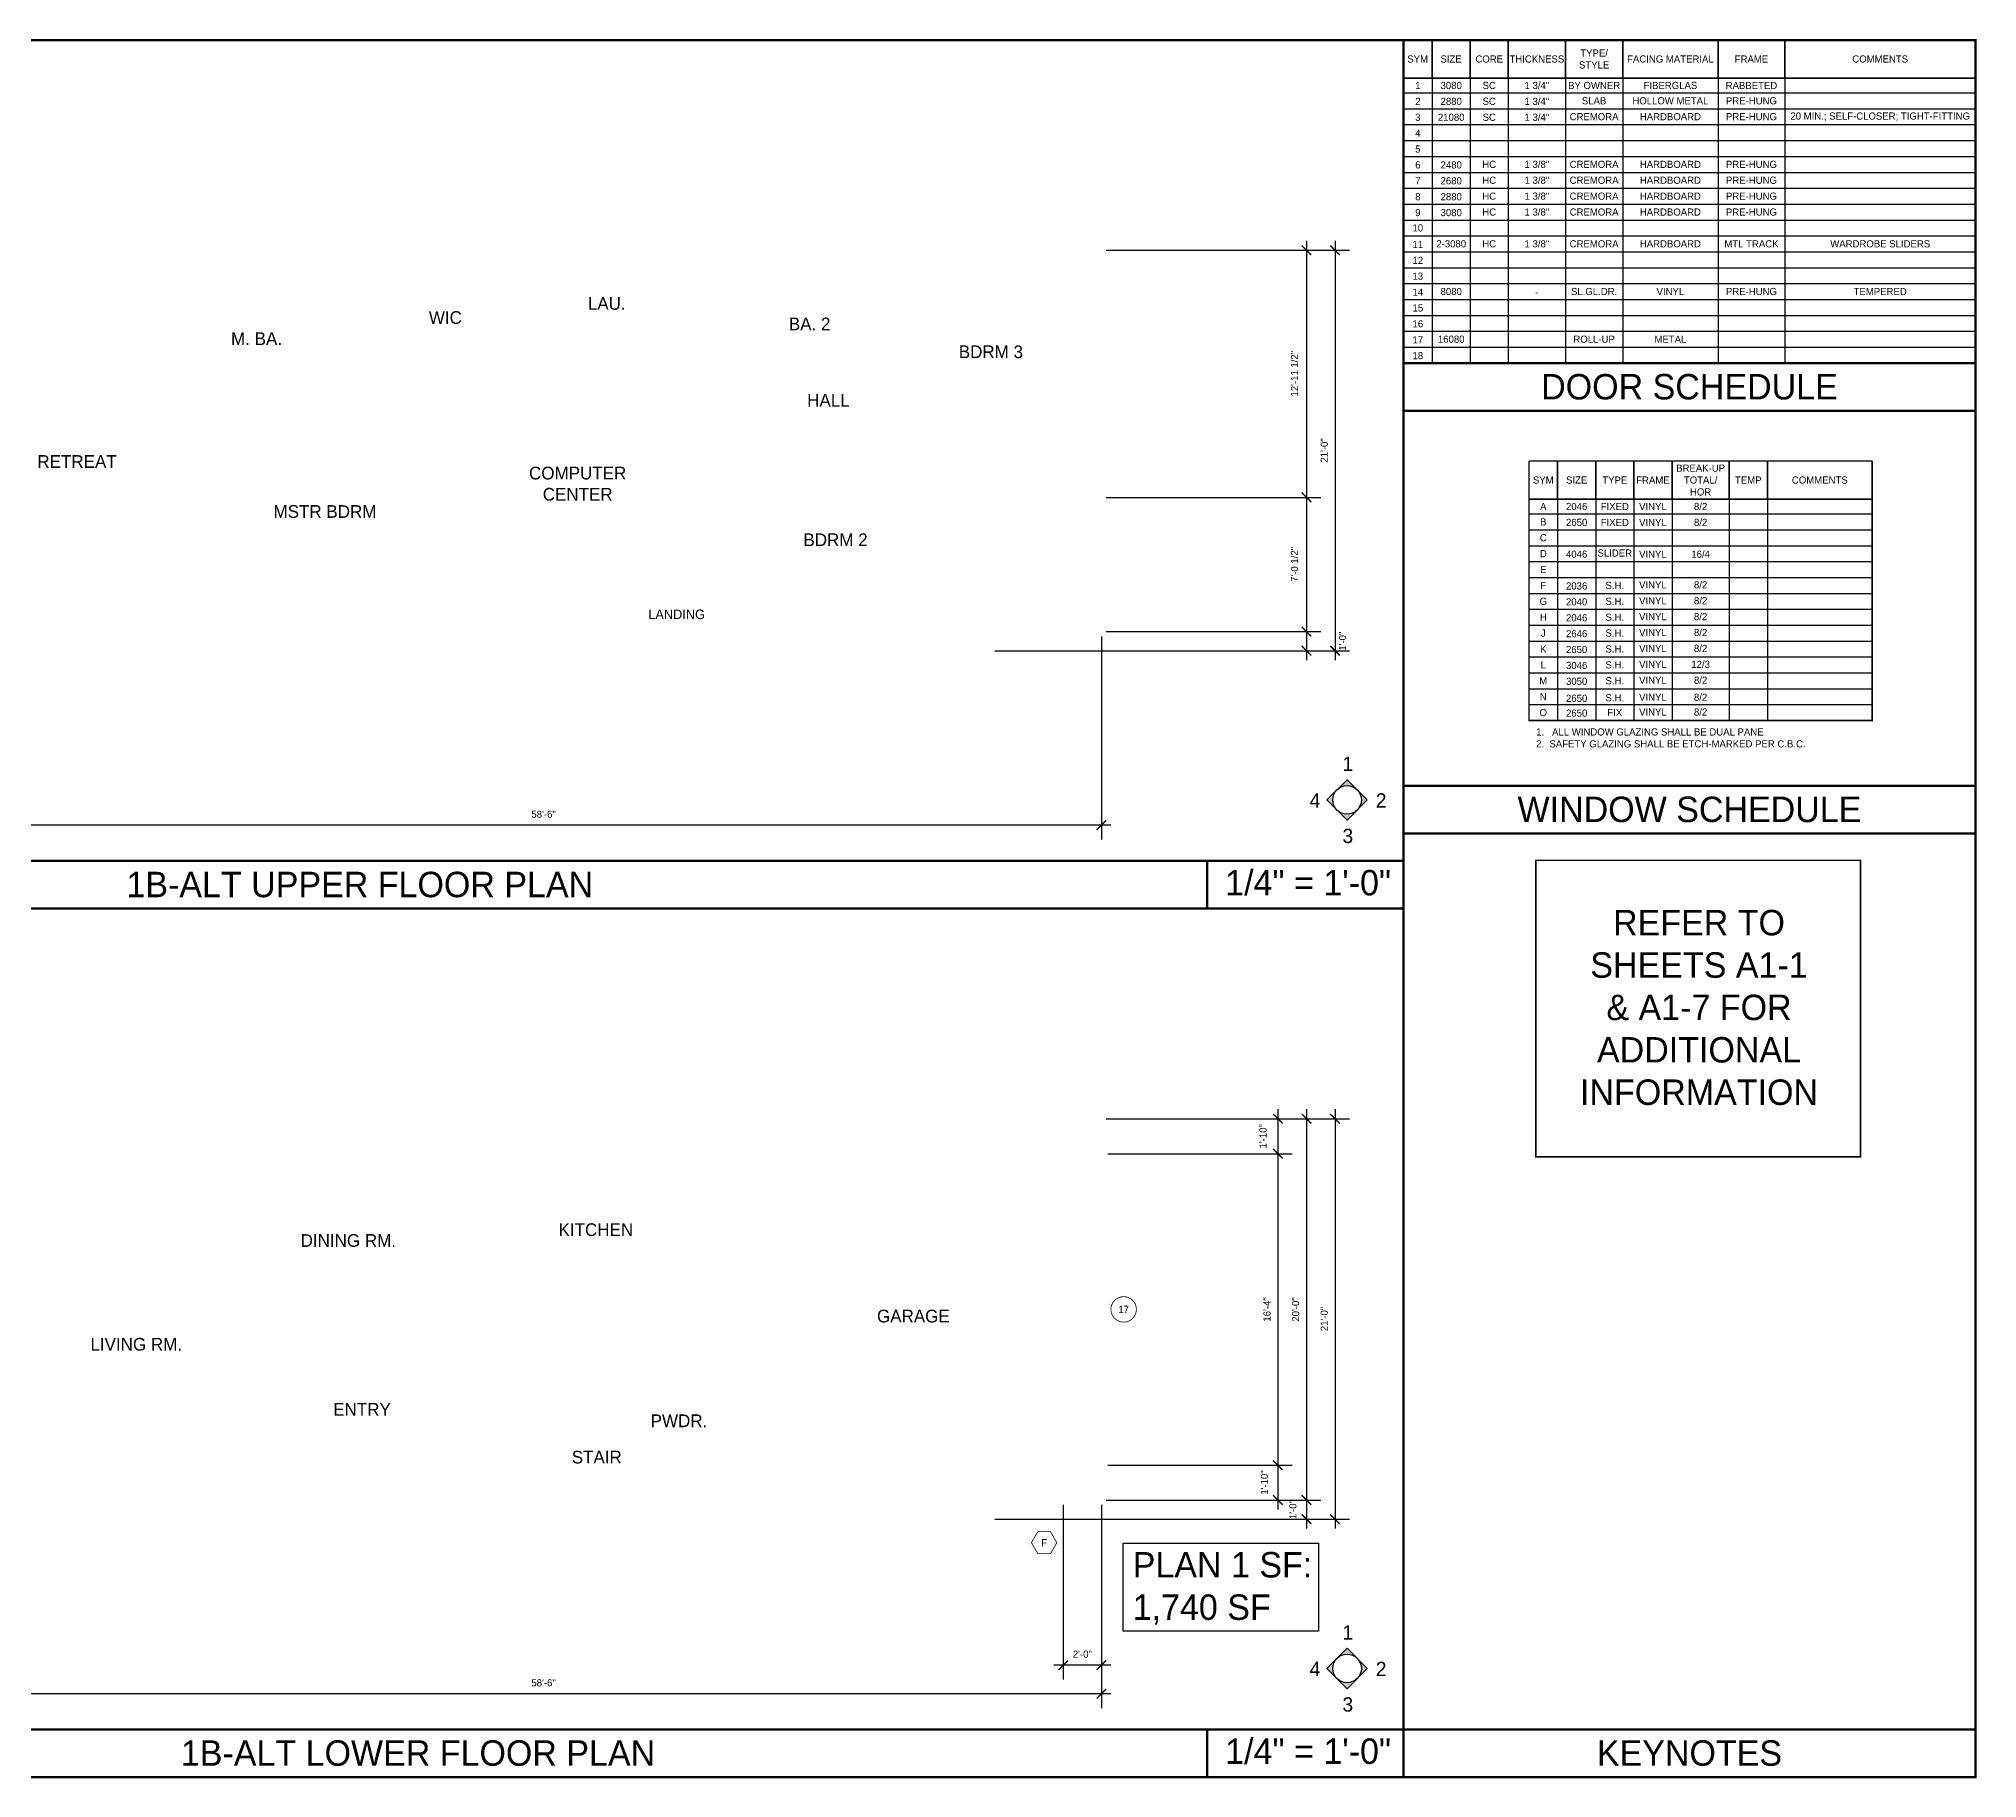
# Model space of a CAD drawing. Extents: x -2767 to 0, y -1760 to 778.
# Drawn here: x -1410 to -190, y -1123 to -29 of the extents above; entities that cross this region are included whole.
import ezdxf
from ezdxf.enums import TextEntityAlignment as Align

# ---------------------------------------------------------------- set-up
doc = ezdxf.new("R2010")
doc.units = 0
doc.header["$LTSCALE"] = 48
doc.header["$MEASUREMENT"] = 0
doc.header["$PDMODE"] = 3
doc.header["$PDSIZE"] = -2
doc.layers.get('0').update_dxf_attribs({"linetype": 'CONTINUOUS'})
doc.layers.get('DEFPOINTS').update_dxf_attribs({"linetype": 'CONTINUOUS'})
doc.layers.add('24X36TB', color=7, linetype='CONTINUOUS', lineweight=30)
for name, color, linetype in [('A-DIMS', 3, 'CONTINUOUS'), ('A-SYM', 2, 'CONTINUOUS'), ('A-SYM TEXT', 3, 'CONTINUOUS'), ('A-SYMTEXT', 2, 'CONTINUOUS'), ('A-TEXT', 3, 'CONTINUOUS'), ('A_DR_SCH_TXT', 3, 'CONTINUOUS'), ('A_WDO_SCH', 7, 'CONTINUOUS'), ('A_WDO_SCH_TXT', 3, 'CONTINUOUS'), ('TB-text', 3, 'CONTINUOUS')]:
    doc.layers.add(name, color=color, linetype=linetype)
doc.styles.get("Standard").update_dxf_attribs({"font": 'ERASMD.TTF', "height": 4.5})
doc.dimstyles.new('ARCHITECTURE', dxfattribs={"dimscale": 48, "dimtxt": 0.18, "dimasz": 0.125, "dimexe": 0.1875, "dimexo": 0.0625, "dimgap": 0.09375, "dimtad": 1, "dimdec": 4, "dimzin": 3, "dimdsep": 46, "dimlunit": 4, "dimtxsty": 'Standard', "dimblk1": 'ARCHTICK', "dimblk2": 'ARCHTICK', "dimsah": 1, "dimcen": 0.09375, "dimdle": 0.125, "dimclrd": 1, "dimclre": 1, "dimclrt": 3, "dimadec": 0, "dimazin": 0, "dimtfac": 1, "dimtdec": 4, "dimtofl": 0, "dimtmove": 2, "dimatfit": 3, "dimldrblk": 'ARCHTICK', "dimfxl": 1, "dimfrac": 2, "dimtolj": 1, "dimtzin": 0, "dimarcsym": 0})

msp = doc.modelspace()

# ---------------------------------------------------------------- texts
at = {"layer": 'A-DIMS', "insert": (-1208.12946, -561), "char_height": 16, "width": 1066.3242025, "attachment_point": 5}
msp.add_mtext('1B-ALT UPPER FLOOR PLAN', dxfattribs=at)
at = {"layer": 'A-SYM TEXT', "char_height": 4.5, "width": 16, "attachment_point": 5}
for s, insert in [('17', (-727.51437, -828.24996)), ('F', (-777.54088, -975.03281))]:
    msp.add_mtext(s, dxfattribs=dict(at, insert=insert))
at = {"layer": 'A-SYMTEXT', "color": 3, "char_height": 9, "width": 48.1950375, "attachment_point": 1}
for s, insert in [('{\\fEras Medium ITC|b0|i0|c0|p34;1}', (-589.81027, -480.46676)), ('{\\fEras Medium ITC|b0|i0|c0|p34;4}', (-610.50334, -503.48288)), ('{\\fEras Medium ITC|b0|i0|c0|p34;2}', (-568.83747, -503.48288)), ('{\\fEras Medium ITC|b0|i0|c0|p34;3}', (-589.81027, -525.83512)), ('{\\fEras Medium ITC|b0|i0|c0|p34;1}', (-589.81027, -1026.96676)), ('{\\fEras Medium ITC|b0|i0|c0|p34;4}', (-610.50334, -1049.98288)), ('{\\fEras Medium ITC|b0|i0|c0|p34;2}', (-568.83747, -1049.98288)), ('{\\fEras Medium ITC|b0|i0|c0|p34;3}', (-589.81027, -1072.33512))]:
    msp.add_mtext(s, dxfattribs=dict(at, insert=insert))
at = {"layer": 'A-TEXT'}
for s, insert, char_height, width, attachment_point in [('LAU.', (-1052.74909, -195.31948), 8, 240.4771889, 5), ('WIC', (-1154.29211, -204.22819), 8, 56.5, 5), ('BA. 2', (-925.0866, -208.19543), 8, 240.4771889, 5), ('M. BA.', (-1273.09727, -217.46332), 8, 36.6582342, 5), ('BDRM 3', (-811.04156, -225.75), 8, 132, 5), ('DOOR SCHEDULE', (-371.5, -247.79761), 16, 360, 5), ('HALL', (-913.26019, -256.25), 8, 150.5627412, 5), ('RETREAT', (-1386.04156, -294.75), 8, 108, 5), ('COMPUTER\\PCENTER', (-1071.04156, -308.75), 8, 77, 5), ('MSTR BDRM', (-1230.04156, -326.25), 8, 189, 5), ('BDRM 2', (-908.79156, -344), 8, 132.5, 5), ('LANDING', (-1008.78046, -390.93107), 6, 38.7975466, 5), ('WINDOW SCHEDULE', (-371.5, -513.72738), 16, 360, 5), ('1/4" = 1\'-0"', (-611.44139, -551.72273), 16, 628.1875, 2), ('KITCHEN', (-1059.60969, -778.1451), 8, 97.4931462, 5), ('DINING RM.', (-1215.34178, -784.95171), 8, 144, 5), ('GARAGE', (-859.82728, -832.51155), 8, 97.4931462, 5), ('LIVING RM.', (-1348.7842, -850.25), 8, 182.5147186, 5), ('ENTRY', (-1206.74971, -891.18565), 8, 182.5147186, 5), ('PWDR.', (-1007.29907, -898.35447), 8, 240.4771889, 5), ('STAIR', (-1059.04156, -921.25), 8, 77, 5), ('PLAN 1 SF: \\P1,740 SF', (-721.81005, -1003.76483), 16, 759.0326388, 4), ('1/4" = 1\'-0"', (-611.44139, -1098.22273), 16, 628.1875, 2), ('1B-ALT LOWER FLOOR PLAN', (-1171.48368, -1107.5), 16, 993.0326388, 5), ('KEYNOTES', (-371.5, -1107.5), 16, 360, 5)]:
    msp.add_mtext(s, dxfattribs=dict(at, insert=insert, char_height=char_height, width=width, attachment_point=attachment_point))
at = {"layer": 'A_DR_SCH_TXT', "color": 3, "char_height": 4.5, "attachment_point": 5}
for s, insert, width in [('TYPE/\\PSTYLE', (-431.5, -41.5), 36), ('FACING MATERIAL', (-383.5, -41.5), 60), ('FRAME', (-332.5, -41.5), 42), ('COMMENTS', (-251.5, -41.5), 120), ('1', (-542.41074, -58.14881), 18.1785198), ('3080', (-521.41074, -58.14881), 23.8214802), ('SC', (-497.5, -58.14881), 24), ('1 3/4"', (-467.5, -58.14881), 36), ('BY OWNER', (-431.5, -58.14881), 36), ('FIBERGLAS', (-383.5, -58.14881), 60), ('RABBETED', (-332.5, -58.14881), 42), ('2', (-542.41074, -68.14881), 18.1785198), ('2880', (-521.41074, -68.14881), 23.8214802), ('SC', (-497.5, -68.14881), 24), ('1 3/4"', (-467.5, -68.14881), 36), ('SLAB', (-431.5, -67.79761), 36), ('HOLLOW METAL', (-383.5, -67.79761), 60), ('PRE-HUNG', (-332.5, -67.79761), 42), ('3', (-542.41074, -78.14881), 18.1785198), ('21080', (-521.41074, -78.14881), 23.8214802), ('SC', (-497.5, -78.14881), 24), ('1 3/4"', (-467.5, -78.14881), 36), ('CREMORA', (-431.5, -77.79761), 36), ('HARDBOARD', (-383.5, -77.79761), 60), ('PRE-HUNG', (-332.5, -77.79761), 42), ('20 MIN.; SELF-CLOSER; TIGHT-FITTING', (-251.5, -77.79761), 120), ('4', (-542.41074, -88.14881), 18.1785198), ('5', (-542.41074, -98.14881), 18.1785198), ('6', (-542.41074, -108.14881), 18.1785198), ('2480', (-521.41074, -108.14881), 23.8214802), ('HC', (-497.5, -107.79761), 24), ('1 3/8"', (-467.5, -107.79761), 36), ('CREMORA', (-431.5, -107.79761), 36), ('HARDBOARD', (-383.5, -107.79761), 60), ('PRE-HUNG', (-332.5, -107.79761), 42), ('7', (-542.41074, -118.14881), 18.1785198), ('2680', (-521.41074, -118.14881), 23.8214802), ('HC', (-497.5, -117.79761), 24), ('1 3/8"', (-467.5, -117.79761), 36), ('CREMORA', (-431.5, -117.79761), 36), ('HARDBOARD', (-383.5, -117.79761), 60), ('PRE-HUNG', (-332.5, -117.79761), 42), ('8', (-542.41074, -128.14881), 18.1785198), ('2880', (-521.41074, -128.14881), 23.8214802), ('HC', (-497.5, -127.79761), 24), ('1 3/8"', (-467.5, -127.79761), 36), ('CREMORA', (-431.5, -127.79761), 36), ('HARDBOARD', (-383.5, -127.79761), 60), ('PRE-HUNG', (-332.5, -127.79761), 42), ('10', (-542.41074, -147.79761), 18.1785198), ('9', (-542.41074, -138.14881), 18.1785198), ('3080', (-521.41074, -138.14881), 23.8214802), ('HC', (-497.5, -137.79761), 24), ('1 3/8"', (-467.5, -137.79761), 36), ('CREMORA', (-431.5, -137.79761), 36), ('HARDBOARD', (-383.5, -137.79761), 60), ('PRE-HUNG', (-332.5, -137.79761), 42), ('11', (-542.41074, -158.14881), 18.1785198), ('2-3080', (-521.41074, -157.79761), 23.8214802), ('HC', (-497.5, -157.79761), 24), ('1 3/8"', (-467.5, -157.79761), 36), ('CREMORA', (-431.5, -157.79761), 36), ('HARDBOARD', (-383.5, -157.79761), 60), ('MTL TRACK', (-332.5, -157.79761), 42), ('WARDROBE SLIDERS', (-251.5, -157.79761), 120), ('12', (-542.41074, -168.14881), 18.1785198), ('13', (-542.41074, -178.14881), 18.1785198), ('14', (-542.41074, -188.14881), 18.1785198), ('8080', (-521.41074, -187.79761), 23.8214802), ('-', (-467.5, -188.14881), 36), ('SL.GL.DR.', (-431.5, -187.79761), 36), ('VINYL', (-383.5, -187.79761), 60), ('PRE-HUNG', (-332.5, -187.79761), 42), ('TEMPERED', (-251.5, -187.79761), 120), ('15', (-542.41074, -198.14881), 18.1785198), ('16', (-542.41074, -208.14881), 18.1785198), ('17', (-542.41074, -218.14881), 18.1785198), ('16080', (-521.41074, -217.79761), 23.8214802), ('ROLL-UP', (-431.5, -217.79761), 36), ('METAL', (-383.5, -217.79761), 60), ('18', (-542.41074, -228.14881), 18.1785198)]:
    msp.add_mtext(s, dxfattribs=dict(at, insert=insert, width=width))
at = {"layer": 'A_WDO_SCH_TXT', "color": 3, "char_height": 4.5}
for s, insert, width, attachment_point in [('SYM', (-542.5, -41.5), 18, 5), ('SIZE', (-521.5, -41.5), 24, 5), ('CORE', (-497.5, -41.5), 24, 5), ('THICKNESS', (-467.5, -41.5), 36, 5), ('SYM', (-463.48167, -306.42784), 18, 5), ('SIZE', (-442.48167, -306.42784), 24, 5), ('TYPE', (-418.48167, -306.42784), 24, 5), ('FRAME', (-394.48167, -306.42784), 24, 5), ('BREAK-UP \\PTOTAL/\\PHOR', (-364.48167, -306.42784), 36, 5), ('TEMP', (-334.48167, -306.42784), 24, 5), ('COMMENTS', (-289.48167, -306.42784), 66, 5), ('A', (-463.48167, -323.07664), 18, 5), ('2046', (-442.48167, -323.07664), 24, 5), ('FIXED', (-418.48167, -323.07664), 24, 5), ('VINYL', (-394.48167, -323.07664), 24, 5), ('8/2', (-364.48167, -323.07664), 36, 5), ('C', (-463.48167, -342.72545), 18, 5), ('B', (-463.48167, -332.72545), 18, 5), ('2650', (-442.48167, -333.07664), 24, 5), ('FIXED', (-418.48167, -333.07664), 24, 5), ('VINYL', (-394.48167, -333.07664), 24, 5), ('8/2', (-364.48167, -333.07664), 36, 5), ('D', (-463.48167, -352.72545), 18, 5), ('4046', (-442.48167, -353.07664), 24, 5), ('SLIDER', (-418.48167, -352.37426), 24, 5), ('VINYL', (-394.48167, -353.07664), 24, 5), ('16/4', (-364.48167, -353.07664), 36, 5), ('E', (-463.48167, -362.72545), 18, 5), ('F', (-463.48167, -372.72545), 18, 5), ('2036', (-442.48167, -373.07664), 24, 5), ('S.H.', (-418.48167, -372.72545), 24, 5), ('VINYL', (-394.48167, -372.37426), 24, 5), ('8/2', (-364.48167, -372.37426), 36, 5), ('G', (-463.48167, -382.72545), 18, 5), ('2040', (-442.48167, -383.07664), 24, 5), ('S.H.', (-418.48167, -382.72545), 24, 5), ('VINYL', (-394.48167, -382.37426), 24, 5), ('VINYL', (-394.48167, -392.37426), 24, 5), ('8/2', (-364.48167, -382.37426), 36, 5), ('8/2', (-364.48167, -392.37426), 36, 5), ('H', (-463.48167, -392.72545), 18, 5), ('J', (-463.48167, -402.72545), 18, 5), ('2046', (-442.48167, -393.07664), 24, 5), ('2646', (-442.48167, -403.07664), 24, 5), ('S.H.', (-418.48167, -392.72545), 24, 5), ('S.H.', (-418.48167, -402.72545), 24, 5), ('VINYL', (-394.48167, -402.37426), 24, 5), ('8/2', (-364.48167, -402.37426), 36, 5), ('K', (-463.48167, -412.72545), 18, 5), ('2650', (-442.48167, -413.07664), 24, 5), ('S.H.', (-418.48167, -412.72545), 24, 5), ('VINYL', (-394.48167, -412.37426), 24, 5), ('8/2', (-364.48167, -412.37426), 36, 5), ('L', (-463.48167, -422.72545), 18, 5), ('3046', (-442.48167, -423.07664), 24, 5), ('S.H.', (-418.48167, -422.72545), 24, 5), ('VINYL', (-394.48167, -422.37426), 24, 5), ('12/3', (-364.48167, -422.37426), 36, 5), ('M', (-463.48167, -432.72545), 18, 5), ('3050', (-442.48167, -433.07664), 24, 5), ('S.H.', (-418.48167, -432.72545), 24, 5), ('VINYL', (-394.48167, -432.37426), 24, 5), ('8/2', (-364.48167, -432.37426), 36, 5), ('O', (-463.48167, -452.72545), 18, 5), ('N', (-463.48167, -442.72545), 18, 5), ('2650', (-442.48167, -443.77903), 24, 5), ('2650', (-442.48167, -453.07664), 24, 5), ('S.H.', (-418.48167, -443.42784), 24, 5), ('FIX', (-418.48167, -452.72545), 24, 5), ('VINYL', (-394.48167, -443.07664), 24, 5), ('VINYL', (-394.48167, -452.37426), 24, 5), ('8/2', (-364.48167, -443.07664), 36, 5), ('8/2', (-364.48167, -452.37426), 36, 5), ('\\P1.   ALL WINDOW GLAZING SHALL BE DUAL PANE\\P2.  SAFETY GLAZING SHALL BE ETCH-MARKED PER C.B.C.', (-467.97704, -455.15276), 264.2557596, 1)]:
    msp.add_mtext(s, dxfattribs=dict(at, insert=insert, width=width, attachment_point=attachment_point))
at = {"layer": 'TB-text', "insert": (-365.49938, -638.34098), "char_height": 16, "width": 138, "attachment_point": 5}
msp.add_mtext('{\\fEras Demi ITC|b0|i0|c0|p34;REFER TO SHEETS A1-1 & A1-7 FOR ADDITIONAL INFORMATION}', dxfattribs=at)

# ---------------------------------------------------------------- blocks, each defined once
blk = doc.blocks.new('_ARCHTICK')
at = {"color": 0, "linetype": 'ByBlock', "const_width": 0.15}
blk.add_lwpolyline([(-0.5, -0.5), (0.5, 0.5)], dxfattribs=at)
blk = doc.blocks.new('*D139')
at = {"layer": 'A-DIMS', "color": 1, "lineweight": -2, "transparency": 16777216}
for p, q in [((-765.5, -951.2), (-765.5, -1061.1)), ((-741.5, -951.2), (-741.5, -1061.1)), ((-735.5, -1052.1), (-771.5, -1052.1))]:
    blk.add_line(p, q, dxfattribs=at)
at = {"layer": 'DEFPOINTS', "color": 0, "transparency": 16777216}
for p in [(-765.5, -948.2), (-741.5, -948.2), (-765.5, -1052.1)]:
    blk.add_point(p, dxfattribs=at)
at = {"layer": 'A-DIMS', "color": 1, "lineweight": -2, "transparency": 16777216, "xscale": 6, "yscale": 6, "zscale": 6, "rotation": 180}
blk.add_blockref('_ARCHTICK', (-765.5, -1052.1), dxfattribs=at)
at = {"layer": 'A-DIMS', "color": 1, "lineweight": -2, "transparency": 16777216, "xscale": 6, "yscale": 6, "zscale": 6}
blk.add_blockref('_ARCHTICK', (-741.5, -1052.1), dxfattribs=at)
at = {"layer": 'A-DIMS', "color": 3, "transparency": 16777216, "insert": (-753.5, -1045.2), "char_height": 4.5, "attachment_point": 5}
blk.add_mtext('\\A1;2\'-0"', dxfattribs=at)
blk = doc.blocks.new('*D140')
at = {"layer": 'A-DIMS', "color": 1, "lineweight": -2, "transparency": 16777216}
for p, q in [((-594.5, -702.3), (-594.5, -966.2)), ((-738.5, -708.3), (-585.5, -708.3)), ((-808.5, -960.2), (-585.5, -960.2))]:
    blk.add_line(p, q, dxfattribs=at)
at = {"layer": 'DEFPOINTS', "color": 0, "transparency": 16777216}
for p in [(-741.5, -708.3), (-811.5, -960.2), (-594.5, -960.2)]:
    blk.add_point(p, dxfattribs=at)
at = {"layer": 'A-DIMS', "color": 1, "lineweight": -2, "transparency": 16777216, "xscale": 6, "yscale": 6, "zscale": 6}
for p, rotation in [((-594.5, -708.3), 90), ((-594.5, -960.2), 270)]:
    blk.add_blockref('_ARCHTICK', p, dxfattribs=dict(at, rotation=rotation))
at = {"layer": 'A-DIMS', "color": 3, "transparency": 16777216, "insert": (-601.3, -834.3), "char_height": 4.5, "attachment_point": 5, "rotation": 90}
blk.add_mtext('\\A1;21\'-0"', dxfattribs=at)
blk = doc.blocks.new('*D141')
at = {"layer": 'A-DIMS', "color": 1, "lineweight": -2, "transparency": 16777216}
for p, q in [((-612.5, -702.3), (-612.5, -954.2)), ((-738.5, -708.3), (-603.5, -708.3)), ((-738.5, -948.2), (-603.5, -948.2))]:
    blk.add_line(p, q, dxfattribs=at)
at = {"layer": 'DEFPOINTS', "color": 0, "transparency": 16777216}
for p in [(-741.5, -708.3), (-741.5, -948.2), (-612.5, -948.2)]:
    blk.add_point(p, dxfattribs=at)
at = {"layer": 'A-DIMS', "color": 1, "lineweight": -2, "transparency": 16777216, "xscale": 6, "yscale": 6, "zscale": 6}
for p, rotation in [((-612.5, -708.3), 90), ((-612.5, -948.2), 270)]:
    blk.add_blockref('_ARCHTICK', p, dxfattribs=dict(at, rotation=rotation))
at = {"layer": 'A-DIMS', "color": 3, "transparency": 16777216, "insert": (-619.3, -828.3), "char_height": 4.5, "attachment_point": 5, "rotation": 90}
blk.add_mtext('\\A1;20\'-0"', dxfattribs=at)
blk = doc.blocks.new('*D142')
at = {"layer": 'A-DIMS', "color": 1, "lineweight": -2, "transparency": 16777216}
for p, q in [((-738.5, -948.2), (-603.5, -948.2)), ((-612.5, -942.2), (-612.5, -966.2)), ((-808.5, -960.2), (-603.5, -960.2))]:
    blk.add_line(p, q, dxfattribs=at)
at = {"layer": 'DEFPOINTS', "color": 0, "transparency": 16777216}
for p in [(-741.5, -948.2), (-811.5, -960.2), (-612.5, -960.2)]:
    blk.add_point(p, dxfattribs=at)
at = {"layer": 'A-DIMS', "color": 1, "lineweight": -2, "transparency": 16777216, "xscale": 6, "yscale": 6, "zscale": 6}
for p, rotation in [((-612.5, -948.2), 90), ((-612.5, -960.2), 270)]:
    blk.add_blockref('_ARCHTICK', p, dxfattribs=dict(at, rotation=rotation))
at = {"layer": 'A-DIMS', "color": 3, "transparency": 16777216, "insert": (-621, -954.2), "char_height": 4.5, "attachment_point": 5, "rotation": 90}
blk.add_mtext('\\A1;1\'-0"', dxfattribs=at)
blk = doc.blocks.new('*D143')
at = {"layer": 'A-DIMS', "color": 1, "lineweight": -2, "transparency": 16777216}
for p, q in [((-630.5, -702.3), (-630.5, -736.3)), ((-738.5, -708.3), (-621.5, -708.3)), ((-737.5, -730.3), (-621.5, -730.3))]:
    blk.add_line(p, q, dxfattribs=at)
at = {"layer": 'DEFPOINTS', "color": 0, "transparency": 16777216}
for p in [(-741.5, -708.3), (-740.5, -730.3), (-630.5, -730.3)]:
    blk.add_point(p, dxfattribs=at)
at = {"layer": 'A-DIMS', "color": 1, "lineweight": -2, "transparency": 16777216, "xscale": 6, "yscale": 6, "zscale": 6}
for p, rotation in [((-630.5, -708.3), 90), ((-630.5, -730.3), 270)]:
    blk.add_blockref('_ARCHTICK', p, dxfattribs=dict(at, rotation=rotation))
at = {"layer": 'A-DIMS', "color": 3, "transparency": 16777216, "insert": (-639.8, -719.3), "char_height": 4.5, "attachment_point": 5, "rotation": 90}
blk.add_mtext('\\A1;1\'-10"', dxfattribs=at)
blk = doc.blocks.new('*D144')
at = {"layer": 'A-DIMS', "color": 1, "lineweight": -2, "transparency": 16777216}
for p, q in [((-737.5, -730.3), (-621.5, -730.3)), ((-630.5, -724.3), (-630.5, -932.3)), ((-737.5, -926.3), (-621.5, -926.3))]:
    blk.add_line(p, q, dxfattribs=at)
at = {"layer": 'DEFPOINTS', "color": 0, "transparency": 16777216}
for p in [(-740.5, -730.3), (-740.5, -926.3), (-630.5, -926.3)]:
    blk.add_point(p, dxfattribs=at)
at = {"layer": 'A-DIMS', "color": 1, "lineweight": -2, "transparency": 16777216, "xscale": 6, "yscale": 6, "zscale": 6}
for p, rotation in [((-630.5, -730.3), 90), ((-630.5, -926.3), 270)]:
    blk.add_blockref('_ARCHTICK', p, dxfattribs=dict(at, rotation=rotation))
at = {"layer": 'A-DIMS', "color": 3, "transparency": 16777216, "insert": (-637.3, -828.3), "char_height": 4.5, "attachment_point": 5, "rotation": 90}
blk.add_mtext('\\A1;16\'-4"', dxfattribs=at)
blk = doc.blocks.new('*D145')
at = {"layer": 'A-DIMS', "color": 1, "lineweight": -2, "transparency": 16777216}
for p, q in [((-737.5, -926.3), (-621.5, -926.3)), ((-630.5, -920.3), (-630.5, -954.2)), ((-738.5, -948.2), (-621.5, -948.2))]:
    blk.add_line(p, q, dxfattribs=at)
at = {"layer": 'DEFPOINTS', "color": 0, "transparency": 16777216}
for p in [(-740.5, -926.3), (-741.5, -948.2), (-630.5, -948.2)]:
    blk.add_point(p, dxfattribs=at)
at = {"layer": 'A-DIMS', "color": 1, "lineweight": -2, "transparency": 16777216, "xscale": 6, "yscale": 6, "zscale": 6}
for p, rotation in [((-630.5, -926.3), 90), ((-630.5, -948.2), 270)]:
    blk.add_blockref('_ARCHTICK', p, dxfattribs=dict(at, rotation=rotation))
at = {"layer": 'A-DIMS', "color": 3, "transparency": 16777216, "insert": (-638.9, -937.2), "char_height": 4.5, "attachment_point": 5, "rotation": 90}
blk.add_mtext('\\A1;1\'-10"', dxfattribs=at)
blk = doc.blocks.new('*D146')
at = {"layer": 'A-DIMS', "color": 1, "lineweight": -2, "transparency": 16777216}
for p, q in [((-594.5, -155.8), (-594.5, -419.8)), ((-738.5, -161.8), (-585.5, -161.8)), ((-808.5, -413.8), (-585.5, -413.8))]:
    blk.add_line(p, q, dxfattribs=at)
at = {"layer": 'DEFPOINTS', "color": 0, "transparency": 16777216}
for p in [(-741.5, -161.8), (-811.5, -413.8), (-594.5, -413.8)]:
    blk.add_point(p, dxfattribs=at)
at = {"layer": 'A-DIMS', "color": 1, "lineweight": -2, "transparency": 16777216, "xscale": 6, "yscale": 6, "zscale": 6}
for p, rotation in [((-594.5, -161.8), 90), ((-594.5, -413.8), 270)]:
    blk.add_blockref('_ARCHTICK', p, dxfattribs=dict(at, rotation=rotation))
at = {"layer": 'A-DIMS', "color": 3, "transparency": 16777216, "insert": (-601.3, -287.8), "char_height": 4.5, "attachment_point": 5, "rotation": 90}
blk.add_mtext('\\A1;21\'-0"', dxfattribs=at)
blk = doc.blocks.new('*D147')
at = {"layer": 'A-DIMS', "color": 1, "lineweight": -2, "transparency": 16777216}
for p, q in [((-612.5, -155.8), (-612.5, -323.3)), ((-738.5, -161.8), (-603.5, -161.8)), ((-738.5, -317.3), (-603.5, -317.3))]:
    blk.add_line(p, q, dxfattribs=at)
at = {"layer": 'DEFPOINTS', "color": 0, "transparency": 16777216}
for p in [(-741.5, -161.8), (-741.5, -317.3), (-612.5, -317.3)]:
    blk.add_point(p, dxfattribs=at)
at = {"layer": 'A-DIMS', "color": 1, "lineweight": -2, "transparency": 16777216, "xscale": 6, "yscale": 6, "zscale": 6}
for p, rotation in [((-612.5, -161.8), 90), ((-612.5, -317.3), 270)]:
    blk.add_blockref('_ARCHTICK', p, dxfattribs=dict(at, rotation=rotation))
at = {"layer": 'A-DIMS', "color": 3, "transparency": 16777216, "insert": (-620, -239.5), "char_height": 4.5, "attachment_point": 5, "rotation": 90}
blk.add_mtext('\\A1;12\'-11 1/2"', dxfattribs=at)
blk = doc.blocks.new('*D148')
at = {"layer": 'A-DIMS', "color": 1, "lineweight": -2, "transparency": 16777216}
for p, q in [((-612.5, -311.3), (-612.5, -407.8)), ((-738.5, -317.3), (-603.5, -317.3)), ((-738.5, -401.8), (-603.5, -401.8))]:
    blk.add_line(p, q, dxfattribs=at)
at = {"layer": 'DEFPOINTS', "color": 0, "transparency": 16777216}
for p in [(-741.5, -317.3), (-741.5, -401.8), (-612.5, -401.8)]:
    blk.add_point(p, dxfattribs=at)
at = {"layer": 'A-DIMS', "color": 1, "lineweight": -2, "transparency": 16777216, "xscale": 6, "yscale": 6, "zscale": 6}
for p, rotation in [((-612.5, -317.3), 90), ((-612.5, -401.8), 270)]:
    blk.add_blockref('_ARCHTICK', p, dxfattribs=dict(at, rotation=rotation))
at = {"layer": 'A-DIMS', "color": 3, "transparency": 16777216, "insert": (-620, -359.5), "char_height": 4.5, "attachment_point": 5, "rotation": 90}
blk.add_mtext('\\A1;7\'-0 1/2"', dxfattribs=at)
blk = doc.blocks.new('*D149')
at = {"layer": 'A-DIMS', "color": 1, "lineweight": -2, "transparency": 16777216}
for p, q in [((-738.5, -401.8), (-603.5, -401.8)), ((-612.5, -395.8), (-612.5, -419.8)), ((-808.5, -413.8), (-603.5, -413.8))]:
    blk.add_line(p, q, dxfattribs=at)
at = {"layer": 'DEFPOINTS', "color": 0, "transparency": 16777216}
for p in [(-741.5, -401.8), (-811.5, -413.8), (-612.5, -413.8)]:
    blk.add_point(p, dxfattribs=at)
at = {"layer": 'A-DIMS', "color": 1, "lineweight": -2, "transparency": 16777216, "xscale": 6, "yscale": 6, "zscale": 6}
for p, rotation in [((-612.5, -401.8), 90), ((-612.5, -413.8), 270)]:
    blk.add_blockref('_ARCHTICK', p, dxfattribs=dict(at, rotation=rotation))
at = {"layer": 'A-DIMS', "color": 3, "transparency": 16777216, "insert": (-589.8, -407.8), "char_height": 4.5, "attachment_point": 5, "rotation": 90}
blk.add_mtext('\\A1;1\'-0"', dxfattribs=at)
blk = doc.blocks.new('01PSRV01')
at = {"color": 0, "linetype": 'ByBlock'}
blk.add_lwpolyline([(0, 0.5), (-0.433, -0.25), (0.433, -0.25)], close=True, dxfattribs=at)
blk.add_attdef('NUMBER', text='', height=0.25, dxfattribs=at).set_placement((0, 0), align=Align.MIDDLE)
blk = doc.blocks.new('A$C06A91398')
at = {"layer": '24X36TB'}
for p, q in [((495.6, 322.6), (495.6, 274.6)), ((444.6, 306.6), (582.6, 306.6)), ((444.6, 290.6), (582.6, 290.6)), ((444.6, 274.6), (582.6, 274.6)), ((464.9, 250.6), (464.9, 202.6)), ((531.5, 250.6), (531.5, 202.6)), ((444.6, 234.6), (582.6, 234.6)), ((444.6, 218.6), (582.6, 218.6))]:
    blk.add_line(p, q, dxfattribs=at)
blk.add_lwpolyline([(-1115.9, 1085.1), (612.1, 1085.1), (612.1, -66.9), (-1115.9, -66.9)], close=True, dxfattribs=at)
for points, const_width in [([(420.6, -37.4), (420.6, 1055.6), (-1055.9, 1055.6), (-1055.9, -37.4)], 1.5), ([(444.6, 647.5), (444.6, 959.3), (582.6, 959.3), (582.6, 647.5)], 1.5), ([(444.6, 346.6), (444.6, 623.5), (582.6, 623.5), (582.6, 346.6)], 1.5), ([(444.6, 274.6), (444.6, 322.6), (582.6, 322.6), (582.6, 274.6)], 1.5), ([(444.6, 202.6), (444.6, 250.6), (582.6, 250.6), (582.6, 202.6)], 1.5), ([(444.6, 178.6), (582.6, 178.6), (582.6, 154.6), (444.6, 154.6)], 1.5), ([(444.6, 34.6), (444.6, 130.6), (582.6, 130.6), (582.6, 34.6)], 1.5), ([(444.6, 10.6), (582.6, 10.6), (582.6, -37.4), (444.6, -37.4)], 2)]:
    blk.add_lwpolyline(points, close=True, dxfattribs=dict(at, const_width=const_width))
at = {"layer": '24X36TB', "const_width": 1.5}
blk.add_lwpolyline([(513.6, 250.6), (513.6, 202.6)], dxfattribs=at)
at = {"layer": 'TB-text', "xscale": 14.40000000000146, "yscale": 14.39999999999418, "zscale": 14.4}
for p, values in [((456.1, 240.2), {'NUMBER': '1'}), ((522.7, 240.2), {'NUMBER': '4'}), ((456.1, 224.2), {'NUMBER': '2'}), ((522.7, 224.2), {'NUMBER': '5'}), ((456.1, 208.2), {'NUMBER': '3'}), ((522.7, 208.2), {'NUMBER': '6'})]:
    blk.add_blockref('01PSRV01', p, dxfattribs=at).add_auto_attribs(values)
at = {"layer": 'TB-text', "char_height": 4.5, "width": 51, "attachment_point": 4}
for s, insert in [('{\\fEras Medium ITC|b0|i0|c0|p34;DATE}', (451.3, 314.6)), ('{\\fEras Medium ITC|b0|i0|c0|p34;PROJECT NO.}', (451.3, 298.6)), ('{\\fEras Medium ITC|b0|i0|c0|p34;SCALE}', (451.3, 282.6))]:
    blk.add_mtext(s, dxfattribs=dict(at, insert=insert))
blk = doc.blocks.new('*D137')
at = {"layer": 'A-DIMS', "color": 1, "lineweight": -2, "transparency": 16777216}
for p, q in [((-1443.5, -404.8), (-1443.5, -532.6)), ((-741.5, -404.8), (-741.5, -532.6)), ((-735.5, -523.6), (-1449.5, -523.6))]:
    blk.add_line(p, q, dxfattribs=at)
at = {"layer": 'DEFPOINTS', "color": 0, "transparency": 16777216}
for p in [(-1443.5, -401.8), (-741.5, -401.8), (-1443.5, -523.6)]:
    blk.add_point(p, dxfattribs=at)
at = {"layer": 'A-DIMS', "color": 1, "lineweight": -2, "transparency": 16777216, "xscale": 6, "yscale": 6, "zscale": 6, "rotation": 180}
blk.add_blockref('_ARCHTICK', (-1443.5, -523.6), dxfattribs=at)
at = {"layer": 'A-DIMS', "color": 1, "lineweight": -2, "transparency": 16777216, "xscale": 6, "yscale": 6, "zscale": 6}
blk.add_blockref('_ARCHTICK', (-741.5, -523.6), dxfattribs=at)
at = {"layer": 'A-DIMS', "color": 3, "transparency": 16777216, "insert": (-1092.5, -516.7), "char_height": 4.5, "attachment_point": 5}
blk.add_mtext('\\A1;58\'-6"', dxfattribs=at)
blk = doc.blocks.new('*D138')
at = {"layer": 'A-DIMS', "color": 1, "lineweight": -2, "transparency": 16777216}
for p, q in [((-1443.5, -951.2), (-1443.5, -1079.1)), ((-741.5, -951.2), (-741.5, -1079.1)), ((-735.5, -1070.1), (-1449.5, -1070.1))]:
    blk.add_line(p, q, dxfattribs=at)
at = {"layer": 'DEFPOINTS', "color": 0, "transparency": 16777216}
for p in [(-1443.5, -948.2), (-741.5, -948.2), (-1443.5, -1070.1)]:
    blk.add_point(p, dxfattribs=at)
at = {"layer": 'A-DIMS', "color": 1, "lineweight": -2, "transparency": 16777216, "xscale": 6, "yscale": 6, "zscale": 6, "rotation": 180}
blk.add_blockref('_ARCHTICK', (-1443.5, -1070.1), dxfattribs=at)
at = {"layer": 'A-DIMS', "color": 1, "lineweight": -2, "transparency": 16777216, "xscale": 6, "yscale": 6, "zscale": 6}
blk.add_blockref('_ARCHTICK', (-741.5, -1070.1), dxfattribs=at)
at = {"layer": 'A-DIMS', "color": 3, "transparency": 16777216, "insert": (-1092.5, -1063.2), "char_height": 4.5, "attachment_point": 5}
blk.add_mtext('\\A1;58\'-6"', dxfattribs=at)

# ---------------------------------------------------------------- dimensions: what is measured, and where the dimension line sits
at = {"layer": 'A-DIMS'}
for base, p1, p2, picture, middle in [((-594.51654, -413.75), (-741.54156, -161.75), (-811.54156, -413.75), '*D146', (-601.33907, -287.75)), ((-612.51654, -317.25), (-741.54156, -161.75), (-741.54156, -317.25), '*D147', (-620.04786, -239.5)), ((-612.51654, -401.75), (-741.54156, -317.25), (-741.54156, -401.75), '*D148', (-620.04786, -359.5)), ((-612.51654, -413.75), (-741.54156, -401.75), (-811.54156, -413.75), '*D149', (-589.79896, -407.75)), ((-594.51654, -960.25), (-741.54156, -708.25), (-811.54156, -960.25), '*D140', (-601.33907, -834.25)), ((-612.51654, -948.25), (-741.54156, -708.25), (-741.54156, -948.25), '*D141', (-619.33907, -828.25)), ((-630.51654, -926.25), (-740.54156, -730.25), (-740.54156, -926.25), '*D144', (-637.3028, -828.25))]:
    dim = msp.add_linear_dim(base=base, p1=p1, p2=p2, angle=90, dimstyle='ARCHITECTURE', dxfattribs=at)
    dim.commit()
    dim.dimension.update_dxf_attribs({"geometry": picture, "text_midpoint": middle})
for base, p1, p2, picture, middle in [((-1443.54156, -523.56353), (-741.54156, -401.75), (-1443.54156, -401.75), '*D137', (-1092.54156, -516.741)), ((-1443.54156, -1070.06353), (-741.54156, -948.25), (-1443.54156, -948.25), '*D138', (-1092.54156, -1063.241)), ((-765.5415, -1052.06353), (-741.54156, -948.25), (-765.5415, -948.25), '*D139', (-753.54153, -1045.241))]:
    dim = msp.add_linear_dim(base=base, p1=p1, p2=p2, dimstyle='ARCHITECTURE', dxfattribs=at)
    dim.commit()
    dim.dimension.update_dxf_attribs({"geometry": picture, "text_midpoint": middle})
for base, p1, p2, picture, middle in [((-630.51654, -730.25), (-741.54156, -708.25), (-740.54156, -730.25), '*D143', (-639.75326, -719.25)), ((-630.51654, -948.25), (-740.54156, -926.25), (-741.54156, -948.25), '*D145', (-638.93615, -937.25)), ((-612.51654, -960.25), (-741.54156, -948.25), (-811.54156, -960.25), '*D142', (-620.95988, -954.25))]:
    dim = msp.add_linear_dim(base=base, p1=p1, p2=p2, angle=90, dimstyle='ARCHITECTURE', dxfattribs=at)
    dim.commit()
    dim.dimension.update_dxf_attribs({"geometry": picture, "text_midpoint": middle, "dimtype": 160})

# ---------------------------------------------------------------- hatches: boundary and pattern name
at = {"layer": 'A-SYMTEXT'}
h = msp.add_hatch(color=256, dxfattribs=at)
h.paths.add_polyline_path([(-574.21981, -507.67952), (-580.58377, -501.31555, -0.1989123674), (-577.94773, -507.67952, -0.1989123674), (-580.58377, -514.04348)])
h.paths.add_polyline_path([(-593.3117, -501.31555, -0.4142135624), (-580.58377, -501.31555), (-586.94773, -494.95159)])
h.paths.add_polyline_path([(-593.3117, -501.31555), (-599.67566, -507.67952), (-593.3117, -514.04348, -0.1989123674), (-595.94773, -507.67952, -0.1989123674)])
h.paths.add_polyline_path([(-593.3117, -514.04348), (-586.94773, -520.40744), (-580.58377, -514.04348, -0.4142135624)])
h = msp.add_hatch(color=256, dxfattribs=at)
h.paths.add_polyline_path([(-574.21981, -1054.17952), (-580.58377, -1047.81555, -0.1989123674), (-577.94773, -1054.17952, -0.1989123674), (-580.58377, -1060.54348)])
h.paths.add_polyline_path([(-593.3117, -1047.81555, -0.4142135624), (-580.58377, -1047.81555), (-586.94773, -1041.45159)])
h.paths.add_polyline_path([(-593.3117, -1047.81555), (-599.67566, -1054.17952), (-593.3117, -1060.54348, -0.1989123674), (-595.94773, -1054.17952, -0.1989123674)])
h.paths.add_polyline_path([(-593.3117, -1060.54348), (-586.94773, -1066.90744), (-580.58377, -1060.54348, -0.4142135624)])

# ---------------------------------------------------------------- linework, layer by layer
at = {"layer": '24X36TB', "const_width": 1.5}
for points in [[(-551.5, -1122.5), (-551.5, -912), (-551.5, -29.5)], [(-551.5, -232.79761), (-191.18786, -232.79761)], [(-551.5, -262.79761), (-191.5, -262.79761)], [(-551.5, -498.72738), (-191.5, -498.72738)], [(-551.5, -528.72738), (-191.5, -528.72738)], [(-1668, -546), (-1074, -546), (-551.5, -546)], [(-674.96736, -576), (-674.96736, -546)], [(-1668, -576), (-1074, -576), (-551.5, -576)], [(-1668, -1092.5), (-1074, -1092.5), (-191.5, -1092.5)], [(-674.96736, -1122.5), (-674.96736, -1092.5)]]:
    msp.add_lwpolyline(points, dxfattribs=at)
at = {"layer": 'A-DIMS', "const_width": 1}
msp.add_lwpolyline([(-468.17986, -545.70102), (-263.87312, -545.70102), (-263.87312, -732.32814), (-468.17986, -732.32814)], close=True, dxfattribs=at)
at = {"layer": 'A-SYM', "const_width": 0.5}
msp.add_lwpolyline([(-727.51437, -820.25, 458.3655088837), (-727.44456, -820.2503, 458.3655088837)], format="xyb", dxfattribs=at)
msp.add_lwpolyline([(-785.54025, -975.03497), (-781.5415, -981.96101), (-773.5415, -981.96101), (-769.5415, -975.03281), (-773.5415, -968.1046), (-781.5415, -968.1046), (-785.54044, -975.03098)], dxfattribs=at)
at = {"layer": 'A-SYMTEXT'}
for p, q in [((-599.67566, -507.67952), (-586.94773, -494.95159)), ((-574.21981, -507.67952), (-586.94773, -494.95159)), ((-586.94773, -520.40744), (-599.67566, -507.67952)), ((-586.94773, -520.40744), (-574.21981, -507.67952)), ((-599.67566, -1054.17952), (-586.94773, -1041.45159)), ((-574.21981, -1054.17952), (-586.94773, -1041.45159)), ((-586.94773, -1066.90744), (-599.67566, -1054.17952)), ((-586.94773, -1066.90744), (-574.21981, -1054.17952))]:
    msp.add_line(p, q, dxfattribs=at)
for centre in [(-586.94773, -507.67952), (-586.94773, -1054.17952)]:
    msp.add_circle(centre, 9, dxfattribs=at)
at = {"layer": 'A-TEXT'}
msp.add_lwpolyline([(-727.81005, -975.26483), (-604.81005, -975.26483), (-604.81005, -1030.76483), (-727.81005, -1030.76483)], close=True, dxfattribs=at)
at = {"layer": 'A_DR_SCH_TXT', "color": 7}
for p, q in [((-533.32148, -29.5), (-533.32148, -232.79761)), ((-509.5, -29.5), (-509.5, -232.79761)), ((-485.5, -29.5), (-485.5, -232.79761)), ((-449.5, -29.5), (-449.5, -232.79761)), ((-413.5, -29.5), (-413.5, -232.79761)), ((-353.5, -29.5), (-353.5, -232.79761)), ((-311.5, -29.5), (-311.5, -232.79761)), ((-551.5, -53.5), (-191.5, -53.5)), ((-551.5, -62.79761), (-191.5, -62.79761)), ((-551.5, -72.79761), (-191.5, -72.79761)), ((-551.5, -82.79761), (-191.5, -82.79761)), ((-551.5, -92.79761), (-191.5, -92.79761)), ((-551.5, -102.79761), (-191.5, -102.79761)), ((-551.5, -112.79761), (-191.5, -112.79761)), ((-551.5, -122.79761), (-191.5, -122.79761)), ((-551.5, -132.79761), (-191.5, -132.79761)), ((-551.5, -142.79761), (-191.5, -142.79761)), ((-551.5, -152.79761), (-191.5, -152.79761)), ((-551.5, -162.79761), (-191.5, -162.79761)), ((-551.5, -172.79761), (-191.5, -172.79761)), ((-551.5, -182.79761), (-191.5, -182.79761)), ((-551.5, -192.79761), (-191.5, -192.79761)), ((-551.5, -202.79761), (-191.5, -202.79761)), ((-551.5, -212.79761), (-191.5, -212.79761)), ((-551.5, -222.79761), (-191.5, -222.79761)), ((-551.5, -232.79761), (-191.5, -232.79761))]:
    msp.add_line(p, q, dxfattribs=at)
at = {"layer": 'A_DR_SCH_TXT', "color": 7, "const_width": 1}
for points in [[(-551.5, -29.5), (-551.5, -232.79761), (-191.5, -232.79761), (-191.5, -29.5)], [(-191.5, -29.5), (-551.5, -29.5)], [(-533.5, -29.5), (-533.5, -53.5)], [(-509.5, -29.5), (-509.5, -53.5)], [(-485.5, -29.5), (-485.5, -53.5)], [(-449.5, -29.5), (-449.5, -53.5)], [(-413.5, -29.5), (-413.5, -53.5)], [(-353.5, -29.5), (-353.5, -53.5)], [(-311.5, -29.5), (-311.5, -53.5)], [(-191.5, -53.5), (-551.5, -53.5)]]:
    msp.add_lwpolyline(points, dxfattribs=at)
at = {"layer": 'A_WDO_SCH'}
for p, q in [((-454.48167, -294.42784), (-454.48167, -457.72545)), ((-430.48167, -294.42784), (-430.48167, -457.72545)), ((-406.48167, -294.42784), (-406.48167, -457.72545)), ((-382.48167, -294.42784), (-382.48167, -457.72545)), ((-346.48167, -294.42784), (-346.48167, -457.72545)), ((-322.48167, -294.42784), (-322.48167, -457.72545)), ((-472.48167, -318.42784), (-256.48167, -318.42784)), ((-472.48167, -327.72545), (-256.48167, -327.72545)), ((-472.48167, -337.72545), (-256.48167, -337.72545)), ((-472.48167, -347.72545), (-256.48167, -347.72545)), ((-472.48167, -357.72545), (-256.48167, -357.72545)), ((-472.48167, -367.72545), (-256.48167, -367.72545)), ((-472.48167, -377.72545), (-256.48167, -377.72545)), ((-472.48167, -387.72545), (-256.48167, -387.72545)), ((-472.48167, -397.72545), (-256.48167, -397.72545)), ((-472.48167, -407.72545), (-256.48167, -407.72545)), ((-472.48167, -417.72545), (-256.48167, -417.72545)), ((-472.48167, -427.72545), (-256.48167, -427.72545)), ((-472.48167, -437.72545), (-256.48167, -437.72545)), ((-472.48167, -447.72545), (-256.48167, -447.72545)), ((-472.48167, -457.72545), (-256.48167, -457.72545)), ((-472.48167, -457.72545), (-256.48167, -457.72545)), ((-472.48167, -457.72545), (-256.48167, -457.72545)), ((-472.48167, -457.72545), (-256.48167, -457.72545)), ((-472.48167, -457.72545), (-256.48167, -457.72545))]:
    msp.add_line(p, q, dxfattribs=at)
at = {"layer": 'A_WDO_SCH', "const_width": 1}
for points in [[(-472.48167, -294.42784), (-472.48167, -457.72545), (-256.48167, -457.72545), (-256.48167, -294.42784)], [(-256.48167, -294.42784), (-472.48167, -294.42784)], [(-454.48167, -294.42784), (-454.48167, -318.42784)], [(-430.48167, -294.42784), (-430.48167, -318.42784)], [(-406.48167, -294.42784), (-406.48167, -318.42784)], [(-382.48167, -294.42784), (-382.48167, -318.42784)], [(-346.48167, -294.42784), (-346.48167, -318.42784)], [(-322.48167, -294.42784), (-322.48167, -318.42784)], [(-256.48167, -318.42784), (-472.48167, -318.42784)]]:
    msp.add_lwpolyline(points, dxfattribs=at)

# ---------------------------------------------------------------- block references
at = {"layer": 'A-DIMS'}
msp.add_blockref('A$C06A91398', (-612.11644, -1085.14447), dxfattribs=at)

msp.set_redraw_order([(e.dxf.handle, doc.entitydb.next_handle()) for e in msp.query("TEXT MTEXT ATTDEF DIMENSION ARC_DIMENSION")])  # texts and dimensions are drawn at this point

doc.saveas('drawing.dxf')
